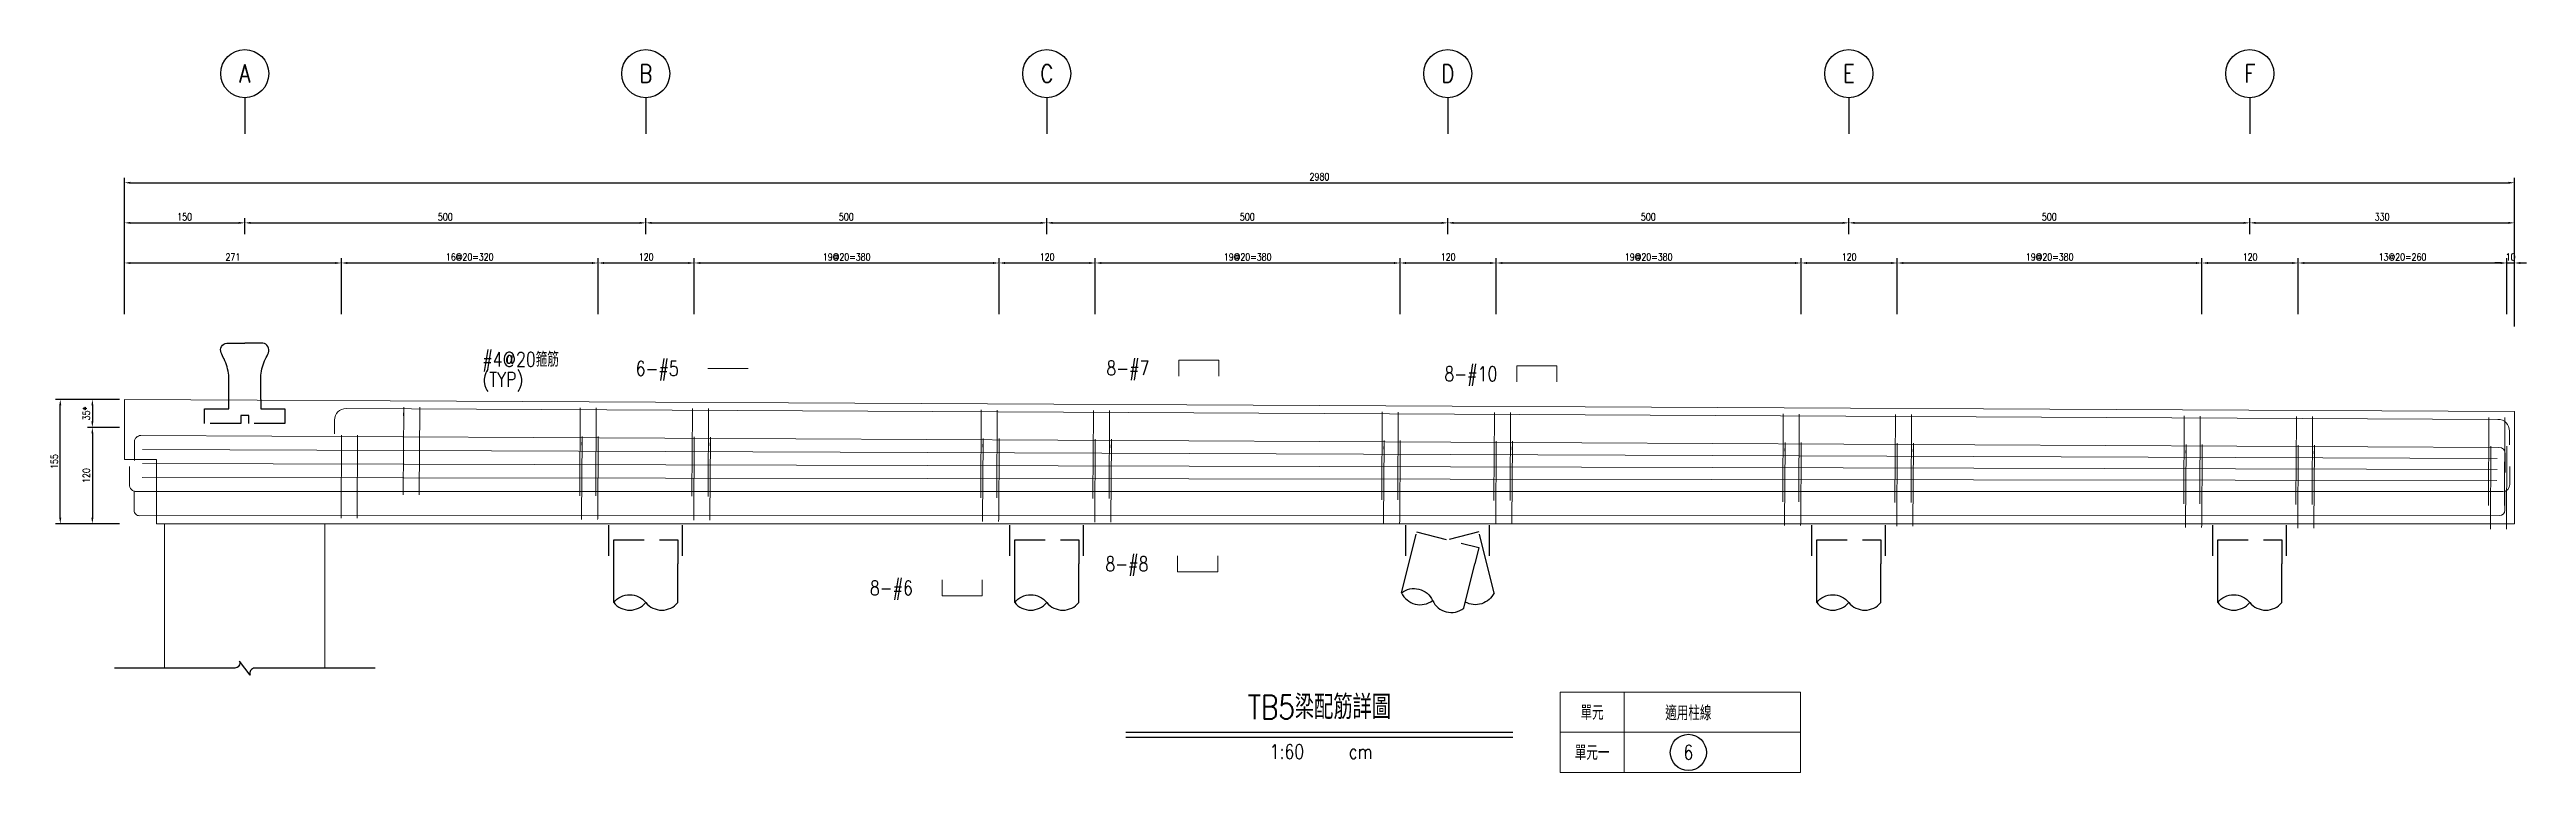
# Model space of a CAD drawing. Extents: x -4754 to 4976, y -19960 to 3841.
# Drawn here: x -359 to 2730, y -5510 to -4609 of the extents above; entities that cross this region are included whole.
import ezdxf
from ezdxf.enums import TextEntityAlignment as Align

# ---------------------------------------------------------------- set-up
doc = ezdxf.new("R2010")
doc.units = 0
doc.header["$LTSCALE"] = 3
doc.linetypes.add('DASHED', pattern=[19.05, 12.7, -6.35])
doc.layers.get('0').update_dxf_attribs({"linetype": 'CONTINUOUS'})
doc.layers.add('HB_0', color=7, linetype='CONTINUOUS', transparency=0.5)
for name, color, linetype in [('HB_DIM', 1, 'CONTINUOUS'), ('HB_SYMBOLS', 7, 'CONTINUOUS'), ('HB_TXT_CTEXT', 2, 'CONTINUOUS'), ('鋼筋', 3, 'CONTINUOUS')]:
    doc.layers.add(name, color=color, linetype=linetype)
doc.styles.get("Standard").update_dxf_attribs({"font": 'ROMANS.shx', "width": 0.8, "bigfont": 'chineset.shx'})
doc.dimstyles.new('30', dxfattribs={"dimscale": 3, "dimtxt": 3, "dimasz": 2.5, "dimexe": 2, "dimexo": 2, "dimgap": 1, "dimtad": 1, "dimdsep": 46, "dimtxsty": 'Standard', "dimcen": 0, "dimclrd": 256, "dimclre": 256, "dimclrt": 2, "dimadec": 0, "dimazin": 0, "dimtfac": 1, "dimtix": 1, "dimtmove": 2, "dimatfit": 3, "dimfxl": 1, "dimtolj": 1, "dimtzin": 0, "dimarcsym": 0})

msp = doc.modelspace()

# ---------------------------------------------------------------- texts
at = {"layer": 'HB_TXT_CTEXT', "linetype": 'Continuous', "width": 0.8}
for s, p in [('#4@20箍筋', (180.767, -4995.029, 35.225)), (' 6-#5', (362.142, -5006.359, 50)), (' 8-#7', (949.051, -5005.823, -50)), (' 8-#10', (1370.521, -5012.946, -38)), ('(TYP)', (180.767, -5020.029, 35.225)), (' 8-#8', (947.798, -5249.808, -50)), (' 8-#6', (654.132, -5279.826, -50))]:
    msp.add_text(s, height=18, dxfattribs=at).set_placement(p, align=Align.MIDDLE_LEFT)
for s, p in [('單元', (1564.573, -5434.802)), ('適用柱線', (1684.573, -5434.802)), ('單元一', (1564.573, -5484.802))]:
    msp.add_text(s, height=18, dxfattribs=at).set_placement(p, align=Align.MIDDLE)

# ---------------------------------------------------------------- blocks, each defined once
blk = doc.blocks.new('fender_bottom')
at = {"color": 1, "linetype": 'Continuous'}
blk.add_lwpolyline([(162.5, 0), (12.5, 0, 0.529473), (6.7, -8.6), (-6.7, 8.6, -0.532815), (-12.5, 0), (-162.5, 0)], format="xyb", dxfattribs=at)
blk = doc.blocks.new('fender_top_transverse')
at = {"layer": 'HB_0', "color": 1, "linetype": 'Continuous'}
for points in [[(-20, 30), (-20, 60, 0.07193), (-25.7, 80.5, -0.041495), (-29.5, 88.2, -0.488993), (-22.5, 100), (0, 100)], [(20, 30), (20, 60, -0.07193), (25.7, 80.5, 0.041495), (29.5, 88.2, 0.488993), (22.5, 100), (0, 100)]]:
    blk.add_lwpolyline(points, format="xyb", dxfattribs=at)
at = {"layer": 'HB_0', "color": 252, "linetype": 'DASHED'}
blk.add_lwpolyline([(20, 30), (20, 18), (50, 18), (50, 0), (5, 0), (5, 10), (-5, 10), (-5, 0), (-50, 0), (-50, 18), (-20, 18), (-20, 30)], dxfattribs=at)
blk = doc.blocks.new('pile_vertical')
at = {"color": 252, "linetype": 'DASHED'}
for p, q in [((-46, -40), (-46, 0)), ((46, -40), (46, 0))]:
    blk.add_line(p, q, dxfattribs=at)
at = {"linetype": 'Continuous'}
for p, q in [((-40, -98.1), (-40, -50)), ((40, -98.1), (40, -50))]:
    blk.add_line(p, q, dxfattribs=at)
at = {"color": 252, "linetype": 'DASHED'}
blk.add_lwpolyline([(-40, -50), (-40, -20), (40, -20), (40, -50)], dxfattribs=at)
at = {"linetype": 'Continuous'}
for points in [[(-40, -98.1, -0.48), (0, -98.1, 0.48), (40, -98.1, 0.48)], [(-40, -98.1, 0.48), (0, -98.1, 0.48)]]:
    blk.add_lwpolyline(points, format="xyb", dxfattribs=at)
blk = doc.blocks.new('pile_racked_Transverse')
at = {"layer": 'HB_0', "color": 252, "linetype": 'DASHED'}
for p, q in [((-52.2, -40), (-52.2, 0)), ((52.2, -40), (52.2, 0))]:
    blk.add_line(p, q, dxfattribs=at)
at = {"layer": 'HB_0', "linetype": 'Continuous'}
for p, q in [((-57.7, -86), (-48.7, -50)), ((19.9, -105.4), (33.7, -50)), ((57.7, -86), (48.7, -50))]:
    blk.add_line(p, q, dxfattribs=at)
at = {"layer": 'HB_0', "color": 252, "linetype": 'DASHED'}
for points in [[(-48.7, -50), (-38.8, -10.3), (38.8, -29.7), (33.7, -50)], [(48.7, -50), (38.8, -10.3), (0, -20)]]:
    blk.add_lwpolyline(points, dxfattribs=at)
at = {"layer": 'HB_0', "linetype": 'Continuous'}
for points in [[(-57.7, -86, -0.48), (-18.9, -95.7, 0.48), (19.9, -105.4, 0.48)], [(-57.7, -86, 0.48), (-18.9, -95.7, 0.48)], [(57.7, -86, -0.439137), (21.8, -97.6, -0.439137)]]:
    blk.add_lwpolyline(points, format="xyb", dxfattribs=at)
blk = doc.blocks.new('line_guide')
at = {"color": 4, "linetype": 'Continuous'}
blk.add_line((0, 0), (0, -45), dxfattribs=at)
blk.add_circle((0, 30), 30, dxfattribs=at)
at = {"color": 4, "linetype": 'Continuous', "width": 0.8}
blk.add_attdef('A', text='', height=22.5, dxfattribs=at).set_placement((0, 30), align=Align.MIDDLE)
blk = doc.blocks.new('title_beam')
at = {"color": 3, "linetype": 'Continuous'}
blk.add_line((-241.2, 0), (241.2, 0), dxfattribs=at)
at = {"color": 1, "linetype": 'Continuous'}
blk.add_line((-241.2, -6), (241.2, -6), dxfattribs=at)
at = {"color": 3, "linetype": 'Continuous', "width": 0.8}
blk.add_attdef('TITLE', text='', height=30, dxfattribs=at).set_placement((0, 33), align=Align.MIDDLE)
at = {"linetype": 'Continuous', "width": 0.8}
blk.add_attdef('SCALE', text='', height=18, dxfattribs=at).set_placement((-40.6, -24), align=Align.MIDDLE)
blk.add_attdef('CM', (36.5, -33), '', height=18, dxfattribs=at)
blk = doc.blocks.new('line_tag')
at = {"layer": 'HB_SYMBOLS', "color": 4, "linetype": 'Continuous'}
blk.add_circle((0, 0), 22.5, dxfattribs=at)
at = {"color": 4, "linetype": 'Continuous', "width": 0.8}
blk.add_attdef('A', text='', height=18, dxfattribs=at).set_placement((0, 0), align=Align.MIDDLE)
blk = doc.blocks.new('*D165')
at = {"layer": 'HB_DIM', "linetype": 'Continuous', "lineweight": -2}
for p, q in [((-271.4, -5044.8), (-311.4, -5044.8)), ((-305.4, -5052.3), (-305.4, -5072.3)), ((-271.4, -5079.8), (-311.4, -5079.8))]:
    blk.add_line(p, q, dxfattribs=at)
at = {"layer": 'HB_DIM'}
for points in [[(-304.2, -5052.3), (-306.7, -5052.3), (-305.4, -5044.8)], [(-306.7, -5072.3), (-304.2, -5072.3), (-305.4, -5079.8)]]:
    blk.add_solid(points, dxfattribs=at)
at = {"layer": 'HB_DIM', "color": 2, "linetype": 'Continuous', "insert": (-312.9, -5062.3), "char_height": 9, "attachment_point": 5, "rotation": 90}
blk.add_mtext('\\A1;35*', dxfattribs=at)
blk = doc.blocks.new('*D166')
at = {"layer": 'HB_DIM', "linetype": 'Continuous', "lineweight": -2}
for p, q in [((-271.4, -5079.8), (-311.4, -5079.8)), ((-305.4, -5087.3), (-305.4, -5192.3)), ((-271.4, -5199.8), (-311.4, -5199.8))]:
    blk.add_line(p, q, dxfattribs=at)
at = {"layer": 'HB_DIM'}
for points in [[(-304.2, -5087.3), (-306.7, -5087.3), (-305.4, -5079.8)], [(-306.7, -5192.3), (-304.2, -5192.3), (-305.4, -5199.8)]]:
    blk.add_solid(points, dxfattribs=at)
at = {"layer": 'HB_DIM', "color": 2, "linetype": 'Continuous', "insert": (-312.9, -5139.8), "char_height": 9, "attachment_point": 5, "rotation": 90}
blk.add_mtext('\\A1;120', dxfattribs=at)
blk = doc.blocks.new('*D167')
at = {"layer": 'HB_DIM', "linetype": 'Continuous', "lineweight": -2}
for p, q in [((-265.4, -4938.8), (-265.4, -4868.8)), ((-257.9, -4874.8), (-2.4, -4874.8)), ((5.1, -4938.8), (5.1, -4868.8))]:
    blk.add_line(p, q, dxfattribs=at)
at = {"layer": 'HB_DIM'}
for points in [[(-257.9, -4873.6), (-257.9, -4876.1), (-265.4, -4874.8)], [(-2.4, -4876.1), (-2.4, -4873.6), (5.1, -4874.8)]]:
    blk.add_solid(points, dxfattribs=at)
at = {"layer": 'HB_DIM', "color": 2, "linetype": 'Continuous', "insert": (-130.2, -4867.3), "char_height": 9, "attachment_point": 5, "rotation": 0}
blk.add_mtext('\\A1;271', dxfattribs=at)
blk = doc.blocks.new('*D168')
at = {"layer": 'HB_DIM', "linetype": 'Continuous', "lineweight": -2}
for p, q in [((5.1, -4938.8), (5.1, -4868.8)), ((12.6, -4874.8), (317.6, -4874.8)), ((325.1, -4938.8), (325.1, -4868.8))]:
    blk.add_line(p, q, dxfattribs=at)
at = {"layer": 'HB_DIM'}
for points in [[(12.6, -4873.6), (12.6, -4876.1), (5.1, -4874.8)], [(317.6, -4876.1), (317.6, -4873.6), (325.1, -4874.8)]]:
    blk.add_solid(points, dxfattribs=at)
at = {"layer": 'HB_DIM', "color": 2, "linetype": 'Continuous', "insert": (165.1, -4867.3), "char_height": 9, "attachment_point": 5, "rotation": 0}
blk.add_mtext('\\A1;16@20=320', dxfattribs=at)
blk = doc.blocks.new('*D169')
at = {"layer": 'HB_DIM', "linetype": 'Continuous', "lineweight": -2}
for p, q in [((325.1, -4938.8), (325.1, -4868.8)), ((332.6, -4874.8), (437.6, -4874.8)), ((445.1, -4938.8), (445.1, -4868.8))]:
    blk.add_line(p, q, dxfattribs=at)
at = {"layer": 'HB_DIM'}
for points in [[(332.6, -4873.6), (332.6, -4876.1), (325.1, -4874.8)], [(437.6, -4876.1), (437.6, -4873.6), (445.1, -4874.8)]]:
    blk.add_solid(points, dxfattribs=at)
at = {"layer": 'HB_DIM', "color": 2, "linetype": 'Continuous', "insert": (385.1, -4867.3), "char_height": 9, "attachment_point": 5, "rotation": 0}
blk.add_mtext('\\A1;120', dxfattribs=at)
blk = doc.blocks.new('*D170')
at = {"layer": 'HB_DIM', "linetype": 'Continuous', "lineweight": -2}
for p, q in [((445.1, -4938.8), (445.1, -4868.8)), ((452.6, -4874.8), (817.6, -4874.8)), ((825.1, -4938.8), (825.1, -4868.8))]:
    blk.add_line(p, q, dxfattribs=at)
at = {"layer": 'HB_DIM'}
for points in [[(452.6, -4873.6), (452.6, -4876.1), (445.1, -4874.8)], [(817.6, -4876.1), (817.6, -4873.6), (825.1, -4874.8)]]:
    blk.add_solid(points, dxfattribs=at)
at = {"layer": 'HB_DIM', "color": 2, "linetype": 'Continuous', "insert": (635.1, -4867.3), "char_height": 9, "attachment_point": 5, "rotation": 0}
blk.add_mtext('\\A1;19@20=380', dxfattribs=at)
blk = doc.blocks.new('*D171')
at = {"layer": 'HB_DIM', "linetype": 'Continuous', "lineweight": -2}
for p, q in [((825.1, -4938.8), (825.1, -4868.8)), ((832.6, -4874.8), (937.6, -4874.8)), ((945.1, -4938.8), (945.1, -4868.8))]:
    blk.add_line(p, q, dxfattribs=at)
at = {"layer": 'HB_DIM'}
for points in [[(832.6, -4873.6), (832.6, -4876.1), (825.1, -4874.8)], [(937.6, -4876.1), (937.6, -4873.6), (945.1, -4874.8)]]:
    blk.add_solid(points, dxfattribs=at)
at = {"layer": 'HB_DIM', "color": 2, "linetype": 'Continuous', "insert": (885.1, -4867.3), "char_height": 9, "attachment_point": 5, "rotation": 0}
blk.add_mtext('\\A1;120', dxfattribs=at)
blk = doc.blocks.new('*D172')
at = {"layer": 'HB_DIM', "linetype": 'Continuous', "lineweight": -2}
for p, q in [((945.1, -4938.8), (945.1, -4868.8)), ((952.6, -4874.8), (1317.6, -4874.8)), ((1325.1, -4938.8), (1325.1, -4868.8))]:
    blk.add_line(p, q, dxfattribs=at)
at = {"layer": 'HB_DIM'}
for points in [[(952.6, -4873.6), (952.6, -4876.1), (945.1, -4874.8)], [(1317.6, -4876.1), (1317.6, -4873.6), (1325.1, -4874.8)]]:
    blk.add_solid(points, dxfattribs=at)
at = {"layer": 'HB_DIM', "color": 2, "linetype": 'Continuous', "insert": (1135.1, -4867.3), "char_height": 9, "attachment_point": 5, "rotation": 0}
blk.add_mtext('\\A1;19@20=380', dxfattribs=at)
blk = doc.blocks.new('*D173')
at = {"layer": 'HB_DIM', "linetype": 'Continuous', "lineweight": -2}
for p, q in [((1325.1, -4938.8), (1325.1, -4868.8)), ((1332.6, -4874.8), (1437.6, -4874.8)), ((1445.1, -4938.8), (1445.1, -4868.8))]:
    blk.add_line(p, q, dxfattribs=at)
at = {"layer": 'HB_DIM'}
for points in [[(1332.6, -4873.6), (1332.6, -4876.1), (1325.1, -4874.8)], [(1437.6, -4876.1), (1437.6, -4873.6), (1445.1, -4874.8)]]:
    blk.add_solid(points, dxfattribs=at)
at = {"layer": 'HB_DIM', "color": 2, "linetype": 'Continuous', "insert": (1385.1, -4867.3), "char_height": 9, "attachment_point": 5, "rotation": 0}
blk.add_mtext('\\A1;120', dxfattribs=at)
blk = doc.blocks.new('*D174')
at = {"layer": 'HB_DIM', "linetype": 'Continuous', "lineweight": -2}
for p, q in [((1445.1, -4938.8), (1445.1, -4868.8)), ((1452.6, -4874.8), (1817.6, -4874.8)), ((1825.1, -4938.8), (1825.1, -4868.8))]:
    blk.add_line(p, q, dxfattribs=at)
at = {"layer": 'HB_DIM'}
for points in [[(1452.6, -4873.6), (1452.6, -4876.1), (1445.1, -4874.8)], [(1817.6, -4876.1), (1817.6, -4873.6), (1825.1, -4874.8)]]:
    blk.add_solid(points, dxfattribs=at)
at = {"layer": 'HB_DIM', "color": 2, "linetype": 'Continuous', "insert": (1635.1, -4867.3), "char_height": 9, "attachment_point": 5, "rotation": 0}
blk.add_mtext('\\A1;19@20=380', dxfattribs=at)
blk = doc.blocks.new('*D175')
at = {"layer": 'HB_DIM', "linetype": 'Continuous', "lineweight": -2}
for p, q in [((1825.1, -4938.8), (1825.1, -4868.8)), ((1832.6, -4874.8), (1937.6, -4874.8)), ((1945.1, -4938.8), (1945.1, -4868.8))]:
    blk.add_line(p, q, dxfattribs=at)
at = {"layer": 'HB_DIM'}
for points in [[(1832.6, -4873.6), (1832.6, -4876.1), (1825.1, -4874.8)], [(1937.6, -4876.1), (1937.6, -4873.6), (1945.1, -4874.8)]]:
    blk.add_solid(points, dxfattribs=at)
at = {"layer": 'HB_DIM', "color": 2, "linetype": 'Continuous', "insert": (1885.1, -4867.3), "char_height": 9, "attachment_point": 5, "rotation": 0}
blk.add_mtext('\\A1;120', dxfattribs=at)
blk = doc.blocks.new('*D176')
at = {"layer": 'HB_DIM', "linetype": 'Continuous', "lineweight": -2}
for p, q in [((1945.1, -4938.8), (1945.1, -4868.8)), ((1952.6, -4874.8), (2317.5, -4874.8)), ((2325, -4938.8), (2325, -4868.8))]:
    blk.add_line(p, q, dxfattribs=at)
at = {"layer": 'HB_DIM'}
for points in [[(1952.6, -4873.6), (1952.6, -4876.1), (1945.1, -4874.8)], [(2317.5, -4876.1), (2317.5, -4873.6), (2325, -4874.8)]]:
    blk.add_solid(points, dxfattribs=at)
at = {"layer": 'HB_DIM', "color": 2, "linetype": 'Continuous', "insert": (2135.1, -4867.3), "char_height": 9, "attachment_point": 5, "rotation": 0}
blk.add_mtext('\\A1;19@20=380', dxfattribs=at)
blk = doc.blocks.new('*D177')
at = {"layer": 'HB_DIM', "linetype": 'Continuous', "lineweight": -2}
for p, q in [((2325, -4938.8), (2325, -4868.8)), ((2332.5, -4874.8), (2437.5, -4874.8)), ((2445, -4938.8), (2445, -4868.8))]:
    blk.add_line(p, q, dxfattribs=at)
at = {"layer": 'HB_DIM'}
for points in [[(2332.5, -4873.6), (2332.5, -4876.1), (2325, -4874.8)], [(2437.5, -4876.1), (2437.5, -4873.6), (2445, -4874.8)]]:
    blk.add_solid(points, dxfattribs=at)
at = {"layer": 'HB_DIM', "color": 2, "linetype": 'Continuous', "insert": (2385, -4867.3), "char_height": 9, "attachment_point": 5, "rotation": 0}
blk.add_mtext('\\A1;120', dxfattribs=at)
blk = doc.blocks.new('*D178')
at = {"layer": 'HB_DIM', "linetype": 'Continuous', "lineweight": -2}
for p, q in [((2445, -4938.8), (2445, -4868.8)), ((2452.5, -4874.8), (2697.5, -4874.8)), ((2705, -4938.8), (2705, -4868.8))]:
    blk.add_line(p, q, dxfattribs=at)
at = {"layer": 'HB_DIM'}
for points in [[(2452.5, -4873.6), (2452.5, -4876.1), (2445, -4874.8)], [(2697.5, -4876.1), (2697.5, -4873.6), (2705, -4874.8)]]:
    blk.add_solid(points, dxfattribs=at)
at = {"layer": 'HB_DIM', "color": 2, "linetype": 'Continuous', "insert": (2575, -4867.3), "char_height": 9, "attachment_point": 5, "rotation": 0}
blk.add_mtext('\\A1;13@20=260', dxfattribs=at)
blk = doc.blocks.new('*D179')
at = {"layer": 'HB_DIM', "linetype": 'Continuous', "lineweight": -2}
for p, q in [((2697.5, -4874.8), (2690, -4874.8)), ((2705, -4938.8), (2705, -4868.8)), ((2705, -4874.8), (2714.6, -4874.8)), ((2714.6, -4938.8), (2714.6, -4868.8)), ((2722.1, -4874.8), (2729.6, -4874.8))]:
    blk.add_line(p, q, dxfattribs=at)
at = {"layer": 'HB_DIM'}
for points in [[(2697.5, -4876.1), (2697.5, -4873.6), (2705, -4874.8)], [(2722.1, -4873.6), (2722.1, -4876.1), (2714.6, -4874.8)]]:
    blk.add_solid(points, dxfattribs=at)
at = {"layer": 'HB_DIM', "color": 2, "linetype": 'Continuous', "insert": (2709.8, -4867.3), "char_height": 9, "attachment_point": 5, "rotation": 0}
blk.add_mtext('\\A1;10', dxfattribs=at)
blk = doc.blocks.new('*D180')
at = {"layer": 'HB_DIM', "linetype": 'Continuous', "lineweight": -2}
for p, q in [((-265.4, -4938.8), (-265.4, -4768.8)), ((-257.9, -4774.8), (2707.1, -4774.8)), ((2714.6, -4953.8), (2714.6, -4768.8))]:
    blk.add_line(p, q, dxfattribs=at)
at = {"layer": 'HB_DIM'}
for points in [[(-257.9, -4773.6), (-257.9, -4776.1), (-265.4, -4774.8)], [(2707.1, -4776.1), (2707.1, -4773.6), (2714.6, -4774.8)]]:
    blk.add_solid(points, dxfattribs=at)
at = {"layer": 'HB_DIM', "color": 2, "linetype": 'Continuous', "insert": (1224.6, -4767.3), "char_height": 9, "attachment_point": 5, "rotation": 0}
blk.add_mtext('\\A1;2980', dxfattribs=at)
blk = doc.blocks.new('*D181')
at = {"layer": 'HB_DIM', "linetype": 'Continuous', "lineweight": -2}
for p, q in [((-265.4, -4938.8), (-265.4, -4818.8)), ((-257.9, -4824.8), (-122.9, -4824.8)), ((-115.4, -4838.8), (-115.4, -4818.8))]:
    blk.add_line(p, q, dxfattribs=at)
at = {"layer": 'HB_DIM'}
for points in [[(-257.9, -4823.6), (-257.9, -4826.1), (-265.4, -4824.8)], [(-122.9, -4826.1), (-122.9, -4823.6), (-115.4, -4824.8)]]:
    blk.add_solid(points, dxfattribs=at)
at = {"layer": 'HB_DIM', "color": 2, "linetype": 'Continuous', "insert": (-190.4, -4817.3), "char_height": 9, "attachment_point": 5, "rotation": 0}
blk.add_mtext('\\A1;150', dxfattribs=at)
blk = doc.blocks.new('*D182')
at = {"layer": 'HB_DIM', "linetype": 'Continuous', "lineweight": -2}
for p, q in [((-115.4, -4838.8), (-115.4, -4818.8)), ((-107.9, -4824.8), (377.1, -4824.8)), ((384.6, -4838.8), (384.6, -4818.8))]:
    blk.add_line(p, q, dxfattribs=at)
at = {"layer": 'HB_DIM'}
for points in [[(-107.9, -4823.6), (-107.9, -4826.1), (-115.4, -4824.8)], [(377.1, -4826.1), (377.1, -4823.6), (384.6, -4824.8)]]:
    blk.add_solid(points, dxfattribs=at)
at = {"layer": 'HB_DIM', "color": 2, "linetype": 'Continuous', "insert": (134.6, -4817.3), "char_height": 9, "attachment_point": 5, "rotation": 0}
blk.add_mtext('\\A1;500', dxfattribs=at)
blk = doc.blocks.new('*D183')
at = {"layer": 'HB_DIM', "linetype": 'Continuous', "lineweight": -2}
for p, q in [((384.6, -4838.8), (384.6, -4818.8)), ((392.1, -4824.8), (877.1, -4824.8)), ((884.6, -4838.8), (884.6, -4818.8))]:
    blk.add_line(p, q, dxfattribs=at)
at = {"layer": 'HB_DIM'}
for points in [[(392.1, -4823.6), (392.1, -4826.1), (384.6, -4824.8)], [(877.1, -4826.1), (877.1, -4823.6), (884.6, -4824.8)]]:
    blk.add_solid(points, dxfattribs=at)
at = {"layer": 'HB_DIM', "color": 2, "linetype": 'Continuous', "insert": (634.6, -4817.3), "char_height": 9, "attachment_point": 5, "rotation": 0}
blk.add_mtext('\\A1;500', dxfattribs=at)
blk = doc.blocks.new('*D184')
at = {"layer": 'HB_DIM', "linetype": 'Continuous', "lineweight": -2}
for p, q in [((884.6, -4838.8), (884.6, -4818.8)), ((892.1, -4824.8), (1377.1, -4824.8)), ((1384.6, -4838.8), (1384.6, -4818.8))]:
    blk.add_line(p, q, dxfattribs=at)
at = {"layer": 'HB_DIM'}
for points in [[(892.1, -4823.6), (892.1, -4826.1), (884.6, -4824.8)], [(1377.1, -4826.1), (1377.1, -4823.6), (1384.6, -4824.8)]]:
    blk.add_solid(points, dxfattribs=at)
at = {"layer": 'HB_DIM', "color": 2, "linetype": 'Continuous', "insert": (1134.6, -4817.3), "char_height": 9, "attachment_point": 5, "rotation": 0}
blk.add_mtext('\\A1;500', dxfattribs=at)
blk = doc.blocks.new('*D185')
at = {"layer": 'HB_DIM', "linetype": 'Continuous', "lineweight": -2}
for p, q in [((1384.6, -4838.8), (1384.6, -4818.8)), ((1392.1, -4824.8), (1877.1, -4824.8)), ((1884.6, -4838.8), (1884.6, -4818.8))]:
    blk.add_line(p, q, dxfattribs=at)
at = {"layer": 'HB_DIM'}
for points in [[(1392.1, -4823.6), (1392.1, -4826.1), (1384.6, -4824.8)], [(1877.1, -4826.1), (1877.1, -4823.6), (1884.6, -4824.8)]]:
    blk.add_solid(points, dxfattribs=at)
at = {"layer": 'HB_DIM', "color": 2, "linetype": 'Continuous', "insert": (1634.6, -4817.3), "char_height": 9, "attachment_point": 5, "rotation": 0}
blk.add_mtext('\\A1;500', dxfattribs=at)
blk = doc.blocks.new('*D186')
at = {"layer": 'HB_DIM', "linetype": 'Continuous', "lineweight": -2}
for p, q in [((1884.6, -4838.8), (1884.6, -4818.8)), ((1892.1, -4824.8), (2377.1, -4824.8)), ((2384.6, -4838.8), (2384.6, -4818.8))]:
    blk.add_line(p, q, dxfattribs=at)
at = {"layer": 'HB_DIM'}
for points in [[(1892.1, -4823.6), (1892.1, -4826.1), (1884.6, -4824.8)], [(2377.1, -4826.1), (2377.1, -4823.6), (2384.6, -4824.8)]]:
    blk.add_solid(points, dxfattribs=at)
at = {"layer": 'HB_DIM', "color": 2, "linetype": 'Continuous', "insert": (2134.6, -4817.3), "char_height": 9, "attachment_point": 5, "rotation": 0}
blk.add_mtext('\\A1;500', dxfattribs=at)
blk = doc.blocks.new('*D187')
at = {"layer": 'HB_DIM', "linetype": 'Continuous', "lineweight": -2}
for p, q in [((2384.6, -4838.8), (2384.6, -4818.8)), ((2392.1, -4824.8), (2707.1, -4824.8)), ((2714.6, -4938.8), (2714.6, -4818.8))]:
    blk.add_line(p, q, dxfattribs=at)
at = {"layer": 'HB_DIM'}
for points in [[(2392.1, -4823.6), (2392.1, -4826.1), (2384.6, -4824.8)], [(2707.1, -4826.1), (2707.1, -4823.6), (2714.6, -4824.8)]]:
    blk.add_solid(points, dxfattribs=at)
at = {"layer": 'HB_DIM', "color": 2, "linetype": 'Continuous', "insert": (2549.6, -4817.3), "char_height": 9, "attachment_point": 5, "rotation": 0}
blk.add_mtext('\\A1;330', dxfattribs=at)
blk = doc.blocks.new('*D188')
at = {"layer": 'HB_DIM', "linetype": 'Continuous', "lineweight": -2}
for p, q in [((-281.4, -5044.8), (-351.4, -5044.8)), ((-345.4, -5192.3), (-345.4, -5052.3)), ((-281.4, -5199.8), (-351.4, -5199.8))]:
    blk.add_line(p, q, dxfattribs=at)
at = {"layer": 'HB_DIM'}
for points in [[(-344.2, -5052.3), (-346.7, -5052.3), (-345.4, -5044.8)], [(-346.7, -5192.3), (-344.2, -5192.3), (-345.4, -5199.8)]]:
    blk.add_solid(points, dxfattribs=at)
at = {"layer": 'HB_DIM', "color": 2, "linetype": 'Continuous', "insert": (-352.9, -5122.3), "char_height": 9, "attachment_point": 5, "rotation": 90}
blk.add_mtext('\\A1;155', dxfattribs=at)

# ---------------------------------------------------------------- dimensions: what is measured, and where the dimension line sits
at = {"layer": 'HB_DIM', "linetype": 'Continuous'}
for base, p1, p2, angle, override, picture, middle in [((2714.573, -4774.802), (-265.427, -4944.802), (2714.573, -4959.802), 0, {"dimdec": 0, "dimpost": '<>'}, '*D180', (1224.573, -4767.302)), ((-115.427, -4824.802), (-265.427, -4944.802), (-115.427, -4844.802, -1739), 0, {"dimdec": 0, "dimpost": '<>'}, '*D181', (-190.427, -4817.302)), ((384.573, -4824.802), (-115.427, -4844.802, -1739), (384.573, -4844.802, -1239), 0, {"dimdec": 0, "dimpost": '<>'}, '*D182', (134.573, -4817.302)), ((884.573, -4824.802), (384.573, -4844.802, -1239), (884.573, -4844.802, -739), 0, {"dimdec": 0, "dimpost": '<>'}, '*D183', (634.573, -4817.302)), ((1384.573, -4824.802), (884.573, -4844.802, -739), (1384.573, -4844.802, -239), 0, {"dimdec": 0, "dimpost": '<>'}, '*D184', (1134.573, -4817.302)), ((1884.573, -4824.802), (1384.573, -4844.802, -239), (1884.573, -4844.802, 261), 0, {"dimdec": 0, "dimpost": '<>'}, '*D185', (1634.573, -4817.302)), ((2384.573, -4824.802), (1884.573, -4844.802, 261), (2384.573, -4844.802, 761), 0, {"dimdec": 0, "dimpost": '<>'}, '*D186', (2134.573, -4817.302)), ((2714.573, -4824.802), (2384.573, -4844.802, 761), (2714.573, -4944.802), 0, {"dimdec": 0, "dimpost": '<>'}, '*D187', (2549.573, -4817.302)), ((5.078, -4874.802), (-265.427, -4944.802), (5.078, -4944.802, 45.395), 0, {"dimdec": 0, "dimpost": '<>'}, '*D167', (-130.174, -4867.302)), ((445.072, -4874.802), (325.074, -4944.802, 45.395), (445.072, -4944.802, 45.395), 0, {"dimdec": 0, "dimpost": '<>'}, '*D169', (385.073, -4867.302)), ((945.066, -4874.802), (825.067, -4944.802, 45.395), (945.066, -4944.802, 45.395), 0, {"dimdec": 0, "dimpost": '<>'}, '*D171', (885.067, -4867.302)), ((1445.06, -4874.802), (1325.061, -4944.802, 45.395), (1445.06, -4944.802, 45.395), 0, {"dimdec": 0, "dimpost": '<>'}, '*D173', (1385.06, -4867.302)), ((1945.053, -4874.802), (1825.055, -4944.802, 45.395), (1945.053, -4944.802, 45.395), 0, {"dimdec": 0, "dimpost": '<>'}, '*D175', (1885.054, -4867.302)), ((2445.047, -4874.802), (2325.048, -4944.802, 45.395), (2445.047, -4944.802, 45.395), 0, {"dimdec": 0, "dimpost": '<>'}, '*D177', (2385.048, -4867.302)), ((2714.573, -4874.802), (2705.044, -4944.802, 45.395), (2714.573, -4944.802), 0, {"dimdec": 0, "dimpost": '<>'}, '*D179', (2709.808, -4867.302)), ((-345.427, -5044.802), (-275.427, -5199.802), (-275.427, -5044.802), 90, {"dimtad": 4, "dimdec": 0, "dimpost": '<>'}, '*D188', (-352.927, -5122.302)), ((-305.427, -5199.802), (-265.427, -5079.802), (-265.427, -5199.802), 90, {"dimtad": 4, "dimdec": 0, "dimpost": '<>'}, '*D166', (-312.927, -5139.802))]:
    dim = msp.add_linear_dim(base=base, p1=p1, p2=p2, angle=angle, dimstyle='30', override=override, dxfattribs=at)
    dim.commit()
    dim.dimension.update_dxf_attribs({"geometry": picture, "text_midpoint": middle})
for base, p1, p2, angle, text, override, picture, middle in [((325.074, -4874.802), (5.078, -4944.802, 45.395), (325.074, -4944.802, 45.395), 0, '16@20=<>', {"dimdec": 0, "dimpost": '<>'}, '*D168', (165.076, -4867.302)), ((825.067, -4874.802), (445.072, -4944.802, 45.395), (825.067, -4944.802, 45.395), 0, '19@20=<>', {"dimdec": 0, "dimpost": '<>'}, '*D170', (635.07, -4867.302)), ((1325.061, -4874.802), (945.066, -4944.802, 45.395), (1325.061, -4944.802, 45.395), 0, '19@20=<>', {"dimdec": 0, "dimpost": '<>'}, '*D172', (1135.063, -4867.302)), ((1825.055, -4874.802), (1445.06, -4944.802, 45.395), (1825.055, -4944.802, 45.395), 0, '19@20=<>', {"dimdec": 0, "dimpost": '<>'}, '*D174', (1635.057, -4867.302)), ((2325.048, -4874.802), (1945.053, -4944.802, 45.395), (2325.048, -4944.802, 45.395), 0, '19@20=<>', {"dimdec": 0, "dimpost": '<>'}, '*D176', (2135.051, -4867.302)), ((2705.044, -4874.802), (2445.047, -4944.802, 45.395), (2705.044, -4944.802, 45.395), 0, '13@20=<>', {"dimdec": 0, "dimpost": '<>'}, '*D178', (2575.045, -4867.302)), ((-305.427, -5079.802), (-265.427, -5044.802), (-265.427, -5079.802), 90, '<>*', {"dimtad": 4, "dimdec": 0, "dimpost": '<>'}, '*D165', (-312.927, -5062.302))]:
    dim = msp.add_linear_dim(base=base, p1=p1, p2=p2, angle=angle, text=text, dimstyle='30', override=override, dxfattribs=at)
    dim.commit()
    dim.dimension.update_dxf_attribs({"geometry": picture, "text_midpoint": middle})

# ---------------------------------------------------------------- linework, layer by layer
at = {"layer": 'HB_0', "lineweight": 5}
for p, q in [((-215.427, -5199.802), (-215.427, -5379.802)), ((-15.427, -5199.802), (-15.427, -5379.802))]:
    msp.add_line(p, q, dxfattribs=at)
msp.add_lwpolyline([(-225.427, -5199.802), (-225.427, -5119.802), (-265.427, -5119.802), (-265.427, -5044.802), (2714.573, -5059.802), (2714.573, -5199.802), (-225.427, -5199.802)], dxfattribs=at)
at = {"layer": 'HB_DIM', "color": 1, "linetype": 'Continuous'}
for points in [[(25.129, -5090.171, 0, 1.25, 0), (37.439, -5081.661, 0, 0, 0), (162.767, -4995.029, 0, 0, 0), (180.767, -4995.029, 0, 0, 0)], [(102.767, -5055.029, 0, 1.25, 0), (112.767, -5045.029, 0, 0, 0), (162.767, -4995.029, 0, 0, 0), (180.767, -4995.029, 0, 0, 0)], [(344.142, -5126.359, 0, 1.25, 0), (344.142, -5111.359, 0, 0, 0), (344.142, -5006.359, 0, 0, 0), (362.142, -5006.359, 0, 0, 0)], [(344.142, -5143.104, 0, 1.25, 0), (344.142, -5128.104, 0, 0, 0), (344.142, -5006.359, 0, 0, 0), (362.142, -5006.359, 0, 0, 0)], [(344.142, -5109.614, 0, 1.25, 0), (344.142, -5094.614, 0, 0, 0), (344.142, -5006.359, 0, 0, 0), (362.142, -5006.359, 0, 0, 0)], [(931.051, -5095.823, 0, 1.25, 0), (931.051, -5080.823, 0, 0, 0), (931.051, -5005.823, 0, 0, 0), (949.051, -5005.823, 0, 0, 0)], [(1352.521, -5062.946, 0, 1.25, 0), (1352.521, -5047.946, 0, 0, 0), (1352.521, -5012.946, 0, 0, 0), (1370.521, -5012.946, 0, 0, 0)], [(929.798, -5159.808, 0, 1.25, 0), (929.798, -5174.808, 0, 0, 0), (929.798, -5249.808, 0, 0, 0), (947.798, -5249.808, 0, 0, 0)], [(636.132, -5189.826, 0, 1.25, 0), (636.132, -5204.826, 0, 0, 0), (636.132, -5279.826, 0, 0, 0), (654.132, -5279.826, 0, 0, 0)]]:
    msp.add_lwpolyline(points, format="xyseb", dxfattribs=at)
at = {"layer": 'HB_TXT_CTEXT', "lineweight": 5}
msp.add_line((462.142, -5006.359, 50), (512.142, -5006.359, 50), dxfattribs=at)
at = {"layer": 'HB_TXT_CTEXT', "color": 4, "lineweight": 5, "true_color": 0x00ffff}
for p, q in [((1604.573, -5409.802), (1604.573, -5509.802)), ((1524.573, -5459.802), (1824.573, -5459.802))]:
    msp.add_line(p, q, dxfattribs=at)
msp.add_lwpolyline([(1524.573, -5409.802), (1524.573, -5509.802), (1824.573, -5509.802), (1824.573, -5409.802), (1524.573, -5409.802)], dxfattribs=at)
at = {"layer": 'HB_TXT_CTEXT', "lineweight": 5}
for points in [[(1049.051, -5015.823, -50), (1049.051, -4995.823, -50), (1099.051, -4995.823, -50), (1099.051, -5015.823, -50)], [(1470.521, -5022.946, -38), (1470.521, -5002.946, -38), (1520.521, -5002.946, -38), (1520.521, -5022.946, -38)], [(1047.798, -5239.808, -50), (1047.798, -5259.808, -50), (1097.798, -5259.808, -50), (1097.798, -5239.808, -50)], [(754.132, -5269.826, -50), (754.132, -5289.826, -50), (804.132, -5289.826, -50), (804.132, -5269.826, -50)]]:
    msp.add_polyline3d(points, dxfattribs=at)
at = {"layer": '鋼筋', "lineweight": 5}
for p, q in [((11.01, -5056.193, -38), (2694.033, -5069.698, -38)), ((11.01, -5056.193, -27.143), (2694.033, -5069.698, -27.143)), ((11.01, -5056.193, -16.286), (2694.033, -5069.698, -16.286)), ((11.01, -5056.193, -5.429), (2694.033, -5069.698, -5.429)), ((11.01, -5056.193, 5.429), (2694.033, -5069.698, 5.429)), ((11.01, -5056.193, 16.286), (2694.033, -5069.698, 16.286)), ((11.01, -5056.193, 27.143), (2694.033, -5069.698, 27.143)), ((11.01, -5056.193, 38), (2694.033, -5069.698, 38)), ((82.754, -5057.512, 40.245), (82.235, -5160.652, 40.245)), ((82.235, -5160.652, -40.245), (82.754, -5057.512, -40.245)), ((82.716, -5065.132, 33.895), (82.754, -5057.512, 33.895)), ((82.754, -5057.512, -33.895), (82.716, -5065.132, -33.895)), ((102.754, -5057.613, 40.245), (102.235, -5160.752, 40.245)), ((102.235, -5160.752, -40.245), (102.754, -5057.613, -40.245)), ((102.715, -5065.233, 33.895), (102.754, -5057.613, 33.895)), ((102.754, -5057.613, -33.895), (102.715, -5065.233, -33.895)), ((302.751, -5058.62, 40.245), (302.232, -5161.759, 40.245)), ((302.232, -5161.759, -40.245), (302.751, -5058.62, -40.245)), ((302.713, -5066.24, 33.895), (302.751, -5058.62, 33.895)), ((302.751, -5058.62, -33.895), (302.713, -5066.24, -33.895)), ((322.751, -5058.72, 40.245), (322.232, -5161.86, 40.245)), ((322.232, -5161.86, -40.245), (322.751, -5058.72, -40.245)), ((322.713, -5066.34, 33.895), (322.751, -5058.72, 33.895)), ((322.751, -5058.72, -33.895), (322.713, -5066.34, -33.895)), ((442.749, -5059.324, 40.245), (442.23, -5162.464, 40.245)), ((442.23, -5162.464, -40.245), (442.749, -5059.324, -40.245)), ((442.711, -5066.944, 33.895), (442.749, -5059.324, 33.895)), ((442.749, -5059.324, -33.895), (442.711, -5066.944, -33.895)), ((462.749, -5059.425, 40.245), (462.23, -5162.564, 40.245)), ((462.23, -5162.564, -40.245), (462.749, -5059.425, -40.245)), ((462.711, -5067.045, 33.895), (462.749, -5059.425, 33.895)), ((462.749, -5059.425, -33.895), (462.711, -5067.045, -33.895)), ((802.745, -5061.137, 40.245), (802.226, -5164.276, 40.245)), ((802.226, -5164.276, -40.245), (802.745, -5061.137, -40.245)), ((802.707, -5068.756, 33.895), (802.745, -5061.137, 33.895)), ((802.745, -5061.137, -33.895), (802.707, -5068.756, -33.895)), ((822.745, -5061.237, 40.245), (822.225, -5164.377, 40.245)), ((822.225, -5164.377, -40.245), (822.745, -5061.237, -40.245)), ((822.706, -5068.857, 33.895), (822.745, -5061.237, 33.895)), ((822.745, -5061.237, -33.895), (822.706, -5068.857, -33.895)), ((942.743, -5061.841, 40.245), (942.224, -5164.981, 40.245)), ((942.224, -5164.981, -40.245), (942.743, -5061.841, -40.245)), ((942.705, -5069.461, 33.895), (942.743, -5061.841, 33.895)), ((942.743, -5061.841, -33.895), (942.705, -5069.461, -33.895)), ((962.743, -5061.942, 40.245), (962.224, -5165.081, 40.245)), ((962.224, -5165.081, -40.245), (962.743, -5061.942, -40.245)), ((962.705, -5069.562, 33.895), (962.743, -5061.942, 33.895)), ((962.743, -5061.942, -33.895), (962.705, -5069.562, -33.895)), ((1302.739, -5063.653, 40.245), (1302.219, -5166.793, 40.245)), ((1302.219, -5166.793, -40.245), (1302.739, -5063.653, -40.245)), ((1302.7, -5071.273, 33.895), (1302.739, -5063.653, 33.895)), ((1302.739, -5063.653, -33.895), (1302.7, -5071.273, -33.895)), ((1322.738, -5063.754, 40.245), (1322.219, -5166.893, 40.245)), ((1322.219, -5166.893, -40.245), (1322.738, -5063.754, -40.245)), ((1322.7, -5071.374, 33.895), (1322.738, -5063.754, 33.895)), ((1322.738, -5063.754, -33.895), (1322.7, -5071.374, -33.895)), ((1442.737, -5064.358, 40.245), (1442.218, -5167.497, 40.245)), ((1442.218, -5167.497, -40.245), (1442.737, -5064.358, -40.245)), ((1442.698, -5071.978, 33.895), (1442.737, -5064.358, 33.895)), ((1442.737, -5064.358, -33.895), (1442.698, -5071.978, -33.895)), ((1462.737, -5064.459, 40.245), (1462.217, -5167.598, 40.245)), ((1462.217, -5167.598, -40.245), (1462.737, -5064.459, -40.245)), ((1462.698, -5072.079, 33.895), (1462.737, -5064.459, 33.895)), ((1462.737, -5064.459, -33.895), (1462.698, -5072.079, -33.895)), ((-245.103, -5089.902, -50), (2695.282, -5104.703, -50)), ((-245.103, -5089.902, -35.714), (2695.282, -5104.703, -35.714)), ((-245.103, -5089.902, -21.429), (2695.282, -5104.703, -21.429)), ((-245.103, -5089.902, -7.143), (2695.282, -5104.703, -7.143)), ((-245.103, -5089.902, 7.143), (2695.282, -5104.703, 7.143)), ((-245.103, -5089.902, 21.429), (2695.282, -5104.703, 21.429)), ((-245.103, -5089.902, 35.714), (2695.282, -5104.703, 35.714)), ((-245.103, -5089.902, 50), (2695.282, -5104.703, 50)), ((-3.639, -5087.73, -38), (-3.553, -5070.61, -38)), ((-3.639, -5087.73, -27.143), (-3.553, -5070.61, -27.143)), ((-3.639, -5087.73, -16.286), (-3.553, -5070.61, -16.286)), ((-3.639, -5087.73, -5.429), (-3.553, -5070.61, -5.429)), ((-3.639, -5087.73, 5.429), (-3.553, -5070.61, 5.429)), ((-3.639, -5087.73, 16.286), (-3.553, -5070.61, 16.286)), ((-3.639, -5087.73, 27.143), (-3.553, -5070.61, 27.143)), ((-3.639, -5087.73, 38), (-3.553, -5070.61, 38)), ((5.116, -5092.654, 51.745), (4.627, -5189.791, 51.745)), ((4.627, -5189.791, -51.745), (5.116, -5092.654, -51.745)), ((5.078, -5100.274, 45.395), (5.116, -5092.654, 45.395)), ((5.116, -5092.654, -45.395), (5.078, -5100.274, -45.395)), ((25.116, -5092.754, 51.745), (24.627, -5189.892, 51.745)), ((24.627, -5189.892, -51.745), (25.116, -5092.754, -51.745)), ((25.078, -5100.374, 45.395), (25.116, -5092.754, 45.395)), ((25.116, -5092.754, -45.395), (25.078, -5100.374, -45.395)), ((305.112, -5094.164, 51.745), (304.623, -5191.301, 51.745)), ((304.623, -5191.301, -51.745), (305.112, -5094.164, -51.745)), ((305.074, -5101.784, 45.395), (305.112, -5094.164, 45.395)), ((305.112, -5094.164, -45.395), (305.074, -5101.784, -45.395)), ((325.112, -5094.264, 51.745), (324.623, -5191.402, 51.745)), ((324.623, -5191.402, -51.745), (325.112, -5094.264, -51.745)), ((325.074, -5101.884, 45.395), (325.112, -5094.264, 45.395)), ((325.112, -5094.264, -45.395), (325.074, -5101.884, -45.395)), ((445.111, -5094.869, 51.745), (444.622, -5192.006, 51.745)), ((444.622, -5192.006, -51.745), (445.111, -5094.869, -51.745)), ((445.072, -5102.488, 45.395), (445.111, -5094.869, 45.395)), ((445.111, -5094.869, -45.395), (445.072, -5102.488, -45.395)), ((465.11, -5094.969, 51.745), (464.621, -5192.107, 51.745)), ((464.621, -5192.107, -51.745), (465.11, -5094.969, -51.745)), ((465.072, -5102.589, 45.395), (465.11, -5094.969, 45.395)), ((465.11, -5094.969, -45.395), (465.072, -5102.589, -45.395)), ((1802.732, -5066.17, 40.245), (1802.213, -5169.309, 40.245)), ((1802.213, -5169.309, -40.245), (1802.732, -5066.17, -40.245)), ((1802.694, -5073.79, 33.895), (1802.732, -5066.17, 33.895)), ((1802.732, -5066.17, -33.895), (1802.694, -5073.79, -33.895)), ((1822.732, -5066.271, 40.245), (1822.213, -5169.41, 40.245)), ((1822.213, -5169.41, -40.245), (1822.732, -5066.271, -40.245)), ((1822.694, -5073.891, 33.895), (1822.732, -5066.271, 33.895)), ((1822.732, -5066.271, -33.895), (1822.694, -5073.891, -33.895)), ((1942.73, -5066.875, 40.245), (1942.211, -5170.014, 40.245)), ((1942.211, -5170.014, -40.245), (1942.73, -5066.875, -40.245)), ((1942.692, -5074.495, 33.895), (1942.73, -5066.875, 33.895)), ((1942.73, -5066.875, -33.895), (1942.692, -5074.495, -33.895)), ((1962.73, -5066.975, 40.245), (1962.211, -5170.115, 40.245)), ((1962.211, -5170.115, -40.245), (1962.73, -5066.975, -40.245)), ((1962.692, -5074.595, 33.895), (1962.73, -5066.975, 33.895)), ((1962.73, -5066.975, -33.895), (1962.692, -5074.595, -33.895)), ((2302.726, -5068.687, 40.245), (2302.207, -5171.826, 40.245)), ((2302.207, -5171.826, -40.245), (2302.726, -5068.687, -40.245)), ((2302.688, -5076.307, 33.895), (2302.726, -5068.687, 33.895)), ((2302.726, -5068.687, -33.895), (2302.688, -5076.307, -33.895)), ((2322.726, -5068.787, 40.245), (2322.206, -5171.927, 40.245)), ((2322.206, -5171.927, -40.245), (2322.726, -5068.787, -40.245)), ((2322.687, -5076.407, 33.895), (2322.726, -5068.787, 33.895)), ((2322.726, -5068.787, -33.895), (2322.687, -5076.407, -33.895)), ((2442.724, -5069.391, 40.245), (2442.205, -5172.531, 40.245)), ((2442.205, -5172.531, -40.245), (2442.724, -5069.391, -40.245)), ((2442.686, -5077.011, 33.895), (2442.724, -5069.391, 33.895)), ((2442.724, -5069.391, -33.895), (2442.686, -5077.011, -33.895)), ((2462.724, -5069.492, 40.245), (2462.205, -5172.631, 40.245)), ((2462.205, -5172.631, -40.245), (2462.724, -5069.492, -40.245)), ((2462.686, -5077.112, 33.895), (2462.724, -5069.492, 33.895)), ((2462.724, -5069.492, -33.895), (2462.686, -5077.112, -33.895)), ((2682.721, -5070.599, 40.245), (2682.202, -5173.739, 40.245)), ((2682.202, -5173.739, -40.245), (2682.721, -5070.599, -40.245)), ((2682.683, -5078.219, 33.895), (2682.721, -5070.599, 33.895)), ((2682.721, -5070.599, -33.895), (2682.683, -5078.219, -33.895)), ((2702.721, -5070.7, 40.245), (2702.202, -5173.839, 40.245)), ((2702.202, -5173.839, -40.245), (2702.721, -5070.7, -40.245)), ((2702.682, -5078.32, 33.895), (2702.721, -5070.7, 33.895)), ((2702.721, -5070.7, -33.895), (2702.682, -5078.32, -33.895)), ((2708.45, -5084.261, -38), (2708.364, -5101.381, -38)), ((2708.45, -5084.261, -27.143), (2708.364, -5101.381, -27.143)), ((2708.45, -5084.261, -16.286), (2708.364, -5101.381, -16.286)), ((2708.45, -5084.261, -5.429), (2708.364, -5101.381, -5.429)), ((2708.45, -5084.261, 5.429), (2708.364, -5101.381, 5.429)), ((2708.45, -5084.261, 16.286), (2708.364, -5101.381, 16.286)), ((2708.45, -5084.261, 27.143), (2708.364, -5101.381, 27.143)), ((2708.45, -5084.261, 38), (2708.364, -5101.381, 38)), ((-253.03, -5120.973, -50), (-252.912, -5097.633, -50)), ((-253.03, -5120.973, -35.714), (-252.912, -5097.633, -35.714)), ((-253.03, -5120.973, -21.429), (-252.912, -5097.633, -21.429)), ((-253.03, -5120.973, -7.143), (-252.912, -5097.633, -7.143)), ((-253.03, -5120.973, 7.143), (-252.912, -5097.633, 7.143)), ((-253.03, -5120.973, 21.429), (-252.912, -5097.633, 21.429)), ((-253.03, -5120.973, 35.714), (-252.912, -5097.633, 35.714)), ((-253.03, -5120.973, 50), (-252.912, -5097.633, 50)), ((-243.049, -5124.898, -50), (2692.906, -5132.206, -50)), ((-243.049, -5124.898, 50), (2692.906, -5132.206, 50)), ((-242.961, -5107.406, -50), (2692.983, -5118.449, -50)), ((-242.961, -5107.406, 50), (2692.983, -5118.449, 50)), ((805.106, -5096.681, 51.745), (804.617, -5193.818, 51.745)), ((804.617, -5193.818, -51.745), (805.106, -5096.681, -51.745)), ((805.068, -5104.3, 45.395), (805.106, -5096.681, 45.395)), ((805.106, -5096.681, -45.395), (805.068, -5104.3, -45.395)), ((825.106, -5096.781, 51.745), (824.617, -5193.919, 51.745)), ((824.617, -5193.919, -51.745), (825.106, -5096.781, -51.745)), ((825.067, -5104.401, 45.395), (825.106, -5096.781, 45.395)), ((825.106, -5096.781, -45.395), (825.067, -5104.401, -45.395)), ((945.104, -5097.385, 51.745), (944.615, -5194.523, 51.745)), ((944.615, -5194.523, -51.745), (945.104, -5097.385, -51.745)), ((945.066, -5105.005, 45.395), (945.104, -5097.385, 45.395)), ((945.104, -5097.385, -45.395), (945.066, -5105.005, -45.395)), ((965.104, -5097.486, 51.745), (964.615, -5194.623, 51.745)), ((964.615, -5194.623, -51.745), (965.104, -5097.486, -51.745)), ((965.066, -5105.106, 45.395), (965.104, -5097.486, 45.395)), ((965.104, -5097.486, -45.395), (965.066, -5105.106, -45.395)), ((1305.1, -5099.197, 51.745), (1304.611, -5196.335, 51.745)), ((1304.611, -5196.335, -51.745), (1305.1, -5099.197, -51.745)), ((1305.061, -5106.817, 45.395), (1305.1, -5099.197, 45.395)), ((1305.1, -5099.197, -45.395), (1305.061, -5106.817, -45.395)), ((1325.099, -5099.298, 51.745), (1324.61, -5196.435, 51.745)), ((1324.61, -5196.435, -51.745), (1325.099, -5099.298, -51.745)), ((1325.061, -5106.918, 45.395), (1325.099, -5099.298, 45.395)), ((1325.099, -5099.298, -45.395), (1325.061, -5106.918, -45.395)), ((1445.098, -5099.902, 51.745), (1444.609, -5197.039, 51.745)), ((1444.609, -5197.039, -51.745), (1445.098, -5099.902, -51.745)), ((1445.06, -5107.522, 45.395), (1445.098, -5099.902, 45.395)), ((1445.098, -5099.902, -45.395), (1445.06, -5107.522, -45.395)), ((1465.098, -5100.003, 51.745), (1464.609, -5197.14, 51.745)), ((1464.609, -5197.14, -51.745), (1465.098, -5100.003, -51.745)), ((1465.059, -5107.623, 45.395), (1465.098, -5100.003, 45.395)), ((1465.098, -5100.003, -45.395), (1465.059, -5107.623, -45.395)), ((1805.093, -5101.714, 51.745), (1804.604, -5198.852, 51.745)), ((1804.604, -5198.852, -51.745), (1805.093, -5101.714, -51.745)), ((1805.055, -5109.334, 45.395), (1805.093, -5101.714, 45.395)), ((1805.093, -5101.714, -45.395), (1805.055, -5109.334, -45.395)), ((1825.093, -5101.815, 51.745), (1824.604, -5198.952, 51.745)), ((1824.604, -5198.952, -51.745), (1825.093, -5101.815, -51.745)), ((1825.055, -5109.435, 45.395), (1825.093, -5101.815, 45.395)), ((1825.093, -5101.815, -45.395), (1825.055, -5109.435, -45.395)), ((1945.092, -5102.419, 51.745), (1944.603, -5199.556, 51.745)), ((1944.603, -5199.556, -51.745), (1945.092, -5102.419, -51.745)), ((1945.053, -5110.039, 45.395), (1945.092, -5102.419, 45.395)), ((1945.092, -5102.419, -45.395), (1945.053, -5110.039, -45.395)), ((1965.091, -5102.519, 51.745), (1964.602, -5199.657, 51.745)), ((1964.602, -5199.657, -51.745), (1965.091, -5102.519, -51.745)), ((1965.053, -5110.139, 45.395), (1965.091, -5102.519, 45.395)), ((1965.091, -5102.519, -45.395), (1965.053, -5110.139, -45.395)), ((2305.087, -5104.231, 51.745), (2304.598, -5201.368, 51.745)), ((2304.598, -5201.368, -51.745), (2305.087, -5104.231, -51.745)), ((2305.049, -5111.851, 45.395), (2305.087, -5104.231, 45.395)), ((2305.087, -5104.231, -45.395), (2305.049, -5111.851, -45.395)), ((2325.087, -5104.331, 51.745), (2324.598, -5201.469, 51.745)), ((2324.598, -5201.469, -51.745), (2325.087, -5104.331, -51.745)), ((2325.048, -5111.951, 45.395), (2325.087, -5104.331, 45.395)), ((2325.087, -5104.331, -45.395), (2325.048, -5111.951, -45.395)), ((2445.085, -5104.935, 51.745), (2444.596, -5202.073, 51.745)), ((2444.596, -5202.073, -51.745), (2445.085, -5104.935, -51.745)), ((2445.047, -5112.555, 45.395), (2445.085, -5104.935, 45.395)), ((2445.085, -5104.935, -45.395), (2445.047, -5112.555, -45.395)), ((2465.085, -5105.036, 51.745), (2464.596, -5202.174, 51.745)), ((2464.596, -5202.174, -51.745), (2465.085, -5105.036, -51.745)), ((2465.047, -5112.656, 45.395), (2465.085, -5105.036, 45.395)), ((2465.085, -5105.036, -45.395), (2465.047, -5112.656, -45.395)), ((2685.082, -5106.144, 51.745), (2684.593, -5203.281, 51.745)), ((2684.593, -5203.281, -51.745), (2685.082, -5106.144, -51.745)), ((2685.044, -5113.763, 45.395), (2685.082, -5106.144, 45.395)), ((2685.082, -5106.144, -45.395), (2685.044, -5113.763, -45.395)), ((2703.013, -5112.512, -50), (2702.895, -5135.852, -50)), ((2703.013, -5112.512, -35.714), (2702.895, -5135.852, -35.714)), ((2703.013, -5112.512, -21.429), (2702.895, -5135.852, -21.429)), ((2703.013, -5112.512, -7.143), (2702.895, -5135.852, -7.143)), ((2703.013, -5112.512, 7.143), (2702.895, -5135.852, 7.143)), ((2703.013, -5112.512, 21.429), (2702.895, -5135.852, 21.429)), ((2703.013, -5112.512, 35.714), (2702.895, -5135.852, 35.714)), ((2703.013, -5112.512, 50), (2702.895, -5135.852, 50)), ((2705.082, -5106.244, 51.745), (2704.593, -5203.382, 51.745)), ((2704.593, -5203.382, -51.745), (2705.082, -5106.244, -51.745)), ((2705.044, -5113.864, 45.395), (2705.082, -5106.244, 45.395)), ((2705.082, -5106.244, -45.395), (2705.044, -5113.864, -45.395)), ((-259.068, -5128.563, -50), (-259.18, -5150.897, -50)), ((-259.068, -5128.563, -35.714), (-259.18, -5150.897, -35.714)), ((-259.068, -5128.563, -21.429), (-259.18, -5150.897, -21.429)), ((-259.068, -5128.563, -7.143), (-259.18, -5150.897, -7.143)), ((-259.068, -5128.563, 7.143), (-259.18, -5150.897, 7.143)), ((-259.068, -5128.563, 21.429), (-259.18, -5150.897, 21.429)), ((-259.068, -5128.563, 35.714), (-259.18, -5150.897, 35.714)), ((-259.068, -5128.563, 50), (-259.18, -5150.897, 50)), ((-243.137, -5142.39, -50), (2692.825, -5145.964, -50)), ((-243.137, -5142.39, 50), (2692.825, -5145.964, 50)), ((2708.819, -5150.927, -50), (2708.932, -5128.502, -50)), ((2708.819, -5150.927, -35.714), (2708.932, -5128.502, -35.714)), ((2708.819, -5150.927, -21.429), (2708.932, -5128.502, -21.429)), ((2708.819, -5150.927, -7.143), (2708.932, -5128.502, -7.143)), ((2708.819, -5150.927, 7.143), (2708.932, -5128.502, 7.143)), ((2708.819, -5150.927, 21.429), (2708.932, -5128.502, 21.429)), ((2708.819, -5150.927, 35.714), (2708.932, -5128.502, 35.714)), ((2708.819, -5150.927, 50), (2708.932, -5128.502, 50)), ((-253.221, -5158.907, -50), (-253.343, -5183.143, -50)), ((-253.221, -5158.907, -35.714), (-253.343, -5183.143, -35.714)), ((-253.221, -5158.907, -21.429), (-253.343, -5183.143, -21.429)), ((-253.221, -5158.907, -7.143), (-253.343, -5183.143, -7.143)), ((-253.221, -5158.907, 7.143), (-253.343, -5183.143, 7.143)), ((-253.221, -5158.907, 21.429), (-253.343, -5183.143, 21.429)), ((-253.221, -5158.907, 35.714), (-253.343, -5183.143, 35.714)), ((-253.221, -5158.907, 50), (-253.343, -5183.143, 50)), ((-250.29, -5159.832, -50), (2699.93, -5159.772, -50)), ((-250.29, -5159.832, -35.714), (2699.93, -5159.772, -35.714)), ((-250.29, -5159.832, -21.429), (2699.93, -5159.772, -21.429)), ((-250.29, -5159.832, -7.143), (2699.93, -5159.772, -7.143)), ((-250.29, -5159.832, 7.143), (2699.93, -5159.772, 7.143)), ((-250.29, -5159.832, 21.429), (2699.93, -5159.772, 21.429)), ((-250.29, -5159.832, 35.714), (2699.93, -5159.772, 35.714)), ((-250.29, -5159.832, 50), (2699.93, -5159.772, 50)), ((82.219, -5163.827, 37.07), (82.219, -5163.827, -37.07)), ((102.219, -5163.927, 37.07), (102.219, -5163.927, -37.07)), ((302.216, -5164.934, 37.07), (302.216, -5164.934, -37.07)), ((322.216, -5165.035, 37.07), (322.216, -5165.035, -37.07)), ((442.214, -5165.639, 37.07), (442.214, -5165.639, -37.07)), ((462.214, -5165.739, 37.07), (462.214, -5165.739, -37.07)), ((802.21, -5167.451, 37.07), (802.21, -5167.451, -37.07)), ((822.209, -5167.551, 37.07), (822.209, -5167.551, -37.07)), ((942.208, -5168.155, 37.07), (942.208, -5168.155, -37.07)), ((962.208, -5168.256, 37.07), (962.208, -5168.256, -37.07)), ((1302.203, -5169.968, 37.07), (1302.203, -5169.968, -37.07)), ((1322.203, -5170.068, 37.07), (1322.203, -5170.068, -37.07)), ((1442.202, -5170.672, 37.07), (1442.202, -5170.672, -37.07)), ((1462.201, -5170.773, 37.07), (1462.201, -5170.773, -37.07)), ((1802.197, -5172.484, 37.07), (1802.197, -5172.484, -37.07)), ((1822.197, -5172.585, 37.07), (1822.197, -5172.585, -37.07)), ((1942.195, -5173.189, 37.07), (1942.195, -5173.189, -37.07)), ((1962.195, -5173.29, 37.07), (1962.195, -5173.29, -37.07)), ((2302.191, -5175.001, 37.07), (2302.191, -5175.001, -37.07)), ((2322.19, -5175.102, 37.07), (2322.19, -5175.102, -37.07)), ((2442.189, -5175.706, 37.07), (2442.189, -5175.706, -37.07)), ((2462.189, -5175.806, 37.07), (2462.189, -5175.806, -37.07)), ((2682.186, -5176.914, 37.07), (2682.186, -5176.914, -37.07)), ((2702.186, -5177.014, 37.07), (2702.186, -5177.014, -37.07)), ((2702.657, -5183.09, -50), (2702.78, -5158.787, -50)), ((2702.657, -5183.09, -35.714), (2702.78, -5158.787, -35.714)), ((2702.657, -5183.09, -21.429), (2702.78, -5158.787, -21.429)), ((2702.657, -5183.09, -7.143), (2702.78, -5158.787, -7.143)), ((2702.657, -5183.09, 7.143), (2702.78, -5158.787, 7.143)), ((2702.657, -5183.09, 21.429), (2702.78, -5158.787, 21.429)), ((2702.657, -5183.09, 35.714), (2702.78, -5158.787, 35.714)), ((2702.657, -5183.09, 50), (2702.78, -5158.787, 50)), ((-246.657, -5189.862, -50), (2695.973, -5189.742, -50)), ((-246.657, -5189.862, -35.714), (2695.973, -5189.742, -35.714)), ((-246.657, -5189.862, -21.429), (2695.973, -5189.742, -21.429)), ((-246.657, -5189.862, -7.143), (2695.973, -5189.742, -7.143)), ((-246.657, -5189.862, 7.143), (2695.973, -5189.742, 7.143)), ((-246.657, -5189.862, 21.429), (2695.973, -5189.742, 21.429)), ((-246.657, -5189.862, 35.714), (2695.973, -5189.742, 35.714)), ((-246.657, -5189.862, 50), (2695.973, -5189.742, 50)), ((4.611, -5192.966, 48.57), (4.611, -5192.966, -48.57)), ((24.611, -5193.067, 48.57), (24.611, -5193.067, -48.57)), ((304.607, -5194.476, 48.57), (304.607, -5194.476, -48.57)), ((324.607, -5194.577, 48.57), (324.607, -5194.577, -48.57)), ((444.606, -5195.181, 48.57), (444.606, -5195.181, -48.57)), ((464.605, -5195.282, 48.57), (464.605, -5195.282, -48.57)), ((804.601, -5196.993, 48.57), (804.601, -5196.993, -48.57)), ((824.601, -5197.094, 48.57), (824.601, -5197.094, -48.57)), ((944.599, -5197.698, 48.57), (944.599, -5197.698, -48.57)), ((964.599, -5197.798, 48.57), (964.599, -5197.798, -48.57)), ((1304.595, -5199.51, 48.57), (1304.595, -5199.51, -48.57)), ((1324.594, -5199.61, 48.57), (1324.594, -5199.61, -48.57)), ((1444.593, -5200.214, 48.57), (1444.593, -5200.214, -48.57)), ((1464.593, -5200.315, 48.57), (1464.593, -5200.315, -48.57)), ((1804.588, -5202.027, 48.57), (1804.588, -5202.027, -48.57)), ((1824.588, -5202.127, 48.57), (1824.588, -5202.127, -48.57)), ((1944.587, -5202.731, 48.57), (1944.587, -5202.731, -48.57)), ((1964.586, -5202.832, 48.57), (1964.586, -5202.832, -48.57)), ((2304.582, -5204.543, 48.57), (2304.582, -5204.543, -48.57)), ((2324.582, -5204.644, 48.57), (2324.582, -5204.644, -48.57)), ((2444.58, -5205.248, 48.57), (2444.58, -5205.248, -48.57)), ((2464.58, -5205.349, 48.57), (2464.58, -5205.349, -48.57)), ((2684.577, -5206.456, 48.57), (2684.577, -5206.456, -48.57)), ((2704.577, -5206.557, 48.57), (2704.577, -5206.557, -48.57))]:
    msp.add_line(p, q, dxfattribs=at)
at = {"layer": '鋼筋', "lineweight": 5, "extrusion": (0, 0, -1)}
for centre, radius, start, end in [((-10.937, -5070.683, 38), 14.49, 0.288399, 90.288399), ((-10.937, -5070.683, 27.143), 14.49, 0.288399, 90.288399), ((-10.937, -5070.683, 16.286), 14.49, 0.288399, 90.288399), ((-10.937, -5070.683, 5.429), 14.49, 0.288399, 90.288399), ((-10.937, -5070.683, -5.429), 14.49, 0.288399, 90.288399), ((-10.937, -5070.683, -16.286), 14.49, 0.288399, 90.288399), ((-10.937, -5070.683, -27.143), 14.49, 0.288399, 90.288399), ((-10.937, -5070.683, -38), 14.49, 0.288399, 90.288399), ((245.142, -5097.672, 50), 7.77, 0.288399, 90.288403), ((245.142, -5097.672, 35.714), 7.77, 0.288399, 90.288403), ((245.142, -5097.672, 21.429), 7.77, 0.288399, 90.288403), ((245.142, -5097.672, 7.143), 7.77, 0.288399, 90.288403), ((245.142, -5097.672, -7.143), 7.77, 0.288399, 90.288403), ((245.142, -5097.672, -21.429), 7.77, 0.288399, 90.288403), ((245.142, -5097.672, -35.714), 7.77, 0.288399, 90.288403), ((245.142, -5097.672, -50), 7.77, 0.288399, 90.288403), ((-2693.96, -5084.188, 38), 14.49, 90.288399, 180.288399), ((-2693.96, -5084.188, 27.143), 14.49, 90.288399, 180.288399), ((-2693.96, -5084.188, 16.286), 14.49, 90.288399, 180.288399), ((-2693.96, -5084.188, 5.429), 14.49, 90.288399, 180.288399), ((-2693.96, -5084.188, -5.429), 14.49, 90.288399, 180.288399), ((-2693.96, -5084.188, -16.286), 14.49, 90.288399, 180.288399), ((-2693.96, -5084.188, -27.143), 14.49, 90.288399, 180.288399), ((-2693.96, -5084.188, -38), 14.49, 90.288399, 180.288399), ((-2695.243, -5112.473, 50), 7.77, 90.288403, 180.288399), ((-2695.243, -5112.473, 35.714), 7.77, 90.288403, 180.288399), ((-2695.243, -5112.473, 21.429), 7.77, 90.288403, 180.288399), ((-2695.243, -5112.473, 7.143), 7.77, 90.288403, 180.288399), ((-2695.243, -5112.473, -7.143), 7.77, 90.288403, 180.288399), ((-2695.243, -5112.473, -21.429), 7.77, 90.288403, 180.288399), ((-2695.243, -5112.473, -35.714), 7.77, 90.288403, 180.288399), ((-2695.243, -5112.473, -50), 7.77, 90.288403, 180.288399)]:
    msp.add_arc(centre, radius, start, end, dxfattribs=at)
at = {"layer": '鋼筋', "lineweight": 5, "extrusion": (0.999987, -0.005033, 0)}
for centre, start, end in [((-5057.032, 37.07, 108.21), 270, 90), ((-5057.032, -37.07, 108.21), 270, 90), ((-5057.032, 37.07, 128.21), 270, 90), ((-5057.032, -37.07, 128.21), 270, 90), ((-5057.032, 37.07, 328.21), 270, 90), ((-5057.032, -37.07, 328.21), 270, 90), ((-5057.032, 37.07, 348.21), 270, 90), ((-5057.032, -37.07, 348.21), 270, 90), ((-5057.032, 37.07, 468.21), 270, 90), ((-5057.032, -37.07, 468.21), 270, 90), ((-5057.032, 37.07, 488.21), 270, 90), ((-5057.032, -37.07, 488.21), 270, 90), ((-5057.032, 37.07, 828.21), 270, 90), ((-5057.032, -37.07, 828.21), 270, 90), ((-5057.032, 37.07, 848.21), 270, 90), ((-5057.032, -37.07, 848.21), 270, 90), ((-5057.032, 37.07, 968.21), 270, 90), ((-5057.032, -37.07, 968.21), 270, 90), ((-5057.032, 37.07, 988.21), 270, 90), ((-5057.032, -37.07, 988.21), 270, 90), ((-5057.032, 37.07, 1328.21), 270, 90), ((-5057.032, -37.07, 1328.21), 270, 90), ((-5057.032, 37.07, 1348.21), 270, 90), ((-5057.032, -37.07, 1348.21), 270, 90), ((-5057.032, 37.07, 1468.21), 270, 90), ((-5057.032, -37.07, 1468.21), 270, 90), ((-5057.032, 37.07, 1488.21), 270, 90), ((-5057.032, -37.07, 1488.21), 270, 90), ((-5057.032, 37.07, 1828.21), 270, 90), ((-5057.032, -37.07, 1828.21), 270, 90), ((-5057.032, 37.07, 1848.21), 270, 90), ((-5057.032, -37.07, 1848.21), 270, 90), ((-5057.032, 37.07, 1968.21), 270, 90), ((-5057.032, -37.07, 1968.21), 270, 90), ((-5057.032, 37.07, 1988.21), 270, 90), ((-5057.032, -37.07, 1988.21), 270, 90), ((-5092.563, 48.57, 30.75), 270, 90), ((-5092.563, -48.57, 30.75), 270, 90), ((-5092.563, 48.57, 50.75), 270, 90), ((-5092.563, -48.57, 50.75), 270, 90), ((-5092.563, 48.57, 330.75), 270, 90), ((-5092.563, -48.57, 330.75), 270, 90), ((-5092.563, 48.57, 350.75), 270, 90), ((-5092.563, -48.57, 350.75), 270, 90), ((-5092.563, 48.57, 470.75), 270, 90), ((-5092.563, -48.57, 470.75), 270, 90), ((-5092.563, 48.57, 490.75), 270, 90), ((-5092.563, -48.57, 490.75), 270, 90), ((-5092.563, 48.57, 830.75), 270, 90), ((-5092.563, -48.57, 830.75), 270, 90), ((-5092.563, 48.57, 850.75), 270, 90), ((-5092.563, -48.57, 850.75), 270, 90), ((-5092.563, 48.57, 970.75), 270, 90), ((-5092.563, -48.57, 970.75), 270, 90), ((-5092.563, 48.57, 990.75), 270, 90), ((-5092.563, -48.57, 990.75), 270, 90), ((-5057.032, 37.07, 2328.21), 270, 90), ((-5057.032, -37.07, 2328.21), 270, 90), ((-5057.032, 37.07, 2348.21), 270, 90), ((-5057.032, -37.07, 2348.21), 270, 90), ((-5057.032, 37.07, 2468.21), 270, 90), ((-5057.032, -37.07, 2468.21), 270, 90), ((-5057.032, 37.07, 2488.21), 270, 90), ((-5057.032, -37.07, 2488.21), 270, 90), ((-5057.032, 37.07, 2708.21), 270, 90), ((-5057.032, -37.07, 2708.21), 270, 90), ((-5057.032, 37.07, 2728.21), 270, 90), ((-5057.032, -37.07, 2728.21), 270, 90), ((-5092.563, 48.57, 1330.75), 270, 90), ((-5092.563, -48.57, 1330.75), 270, 90), ((-5092.563, 48.57, 1350.75), 270, 90), ((-5092.563, -48.57, 1350.75), 270, 90), ((-5092.563, 48.57, 1470.75), 270, 90), ((-5092.563, -48.57, 1470.75), 270, 90), ((-5092.563, 48.57, 1490.75), 270, 90), ((-5092.563, -48.57, 1490.75), 270, 90), ((-5092.563, 48.57, 1830.75), 270, 90), ((-5092.563, -48.57, 1830.75), 270, 90), ((-5092.563, 48.57, 1850.75), 270, 90), ((-5092.563, -48.57, 1850.75), 270, 90), ((-5092.563, 48.57, 1970.75), 270, 90), ((-5092.563, -48.57, 1970.75), 270, 90), ((-5092.563, 48.57, 1990.75), 270, 90), ((-5092.563, -48.57, 1990.75), 270, 90), ((-5092.563, 48.57, 2330.75), 270, 90), ((-5092.563, -48.57, 2330.75), 270, 90), ((-5092.563, 48.57, 2350.75), 270, 90), ((-5092.563, -48.57, 2350.75), 270, 90), ((-5092.563, 48.57, 2470.75), 270, 90), ((-5092.563, -48.57, 2470.75), 270, 90), ((-5092.563, 48.57, 2490.75), 270, 90), ((-5092.563, -48.57, 2490.75), 270, 90), ((-5092.563, 48.57, 2710.75), 270, 90), ((-5092.563, -48.57, 2710.75), 270, 90), ((-5092.563, 48.57, 2730.75), 270, 90), ((-5092.563, -48.57, 2730.75), 270, 90), ((-5160.172, 37.07, 108.21), 90, 180), ((-5160.172, -37.07, 108.21), 180, 270), ((-5160.172, 37.07, 128.21), 90, 180), ((-5160.172, -37.07, 128.21), 180, 270), ((-5160.172, 37.07, 328.21), 90, 180), ((-5160.172, -37.07, 328.21), 180, 270), ((-5160.172, 37.07, 348.21), 90, 180), ((-5160.172, -37.07, 348.21), 180, 270), ((-5160.172, 37.07, 468.21), 90, 180), ((-5160.172, -37.07, 468.21), 180, 270), ((-5160.172, 37.07, 488.21), 90, 180), ((-5160.172, -37.07, 488.21), 180, 270), ((-5160.172, 37.07, 828.21), 90, 180), ((-5160.172, -37.07, 828.21), 180, 270), ((-5160.172, 37.07, 848.21), 90, 180), ((-5160.172, -37.07, 848.21), 180, 270), ((-5160.172, 37.07, 968.21), 90, 180), ((-5160.172, -37.07, 968.21), 180, 270), ((-5160.172, 37.07, 988.21), 90, 180), ((-5160.172, -37.07, 988.21), 180, 270), ((-5160.172, 37.07, 1328.21), 90, 180), ((-5160.172, -37.07, 1328.21), 180, 270), ((-5160.172, 37.07, 1348.21), 90, 180), ((-5160.172, -37.07, 1348.21), 180, 270), ((-5160.172, 37.07, 1468.21), 90, 180), ((-5160.172, -37.07, 1468.21), 180, 270), ((-5160.172, 37.07, 1488.21), 90, 180), ((-5160.172, -37.07, 1488.21), 180, 270), ((-5160.172, 37.07, 1828.21), 90, 180), ((-5160.172, -37.07, 1828.21), 180, 270), ((-5160.172, 37.07, 1848.21), 90, 180), ((-5160.172, -37.07, 1848.21), 180, 270), ((-5160.172, 37.07, 1968.21), 90, 180), ((-5160.172, -37.07, 1968.21), 180, 270), ((-5160.172, 37.07, 1988.21), 90, 180), ((-5160.172, -37.07, 1988.21), 180, 270), ((-5160.172, 37.07, 2328.21), 90, 180), ((-5160.172, -37.07, 2328.21), 180, 270), ((-5160.172, 37.07, 2348.21), 90, 180), ((-5160.172, -37.07, 2348.21), 180, 270), ((-5160.172, 37.07, 2468.21), 90, 180), ((-5160.172, -37.07, 2468.21), 180, 270), ((-5160.172, 37.07, 2488.21), 90, 180), ((-5160.172, -37.07, 2488.21), 180, 270), ((-5160.172, 37.07, 2708.21), 90, 180), ((-5160.172, -37.07, 2708.21), 180, 270), ((-5160.172, 37.07, 2728.21), 90, 180), ((-5160.172, -37.07, 2728.21), 180, 270), ((-5189.702, 48.57, 30.75), 90, 180), ((-5189.702, -48.57, 30.75), 180, 270), ((-5189.702, 48.57, 50.75), 90, 180), ((-5189.702, -48.57, 50.75), 180, 270), ((-5189.702, 48.57, 330.75), 90, 180), ((-5189.702, -48.57, 330.75), 180, 270), ((-5189.702, 48.57, 350.75), 90, 180), ((-5189.702, -48.57, 350.75), 180, 270), ((-5189.702, 48.57, 470.75), 90, 180), ((-5189.702, -48.57, 470.75), 180, 270), ((-5189.702, 48.57, 490.75), 90, 180), ((-5189.702, -48.57, 490.75), 180, 270), ((-5189.702, 48.57, 830.75), 90, 180), ((-5189.702, -48.57, 830.75), 180, 270), ((-5189.702, 48.57, 850.75), 90, 180), ((-5189.702, -48.57, 850.75), 180, 270), ((-5189.702, 48.57, 970.75), 90, 180), ((-5189.702, -48.57, 970.75), 180, 270), ((-5189.702, 48.57, 990.75), 90, 180), ((-5189.702, -48.57, 990.75), 180, 270), ((-5189.702, 48.57, 1330.75), 90, 180), ((-5189.702, -48.57, 1330.75), 180, 270), ((-5189.702, 48.57, 1350.75), 90, 180), ((-5189.702, -48.57, 1350.75), 180, 270), ((-5189.702, 48.57, 1470.75), 90, 180), ((-5189.702, -48.57, 1470.75), 180, 270), ((-5189.702, 48.57, 1490.75), 90, 180), ((-5189.702, -48.57, 1490.75), 180, 270), ((-5189.702, 48.57, 1830.75), 90, 180), ((-5189.702, -48.57, 1830.75), 180, 270), ((-5189.702, 48.57, 1850.75), 90, 180), ((-5189.702, -48.57, 1850.75), 180, 270), ((-5189.702, 48.57, 1970.75), 90, 180), ((-5189.702, -48.57, 1970.75), 180, 270), ((-5189.702, 48.57, 1990.75), 90, 180), ((-5189.702, -48.57, 1990.75), 180, 270), ((-5189.702, 48.57, 2330.75), 90, 180), ((-5189.702, -48.57, 2330.75), 180, 270), ((-5189.702, 48.57, 2350.75), 90, 180), ((-5189.702, -48.57, 2350.75), 180, 270), ((-5189.702, 48.57, 2470.75), 90, 180), ((-5189.702, -48.57, 2470.75), 180, 270), ((-5189.702, 48.57, 2490.75), 90, 180), ((-5189.702, -48.57, 2490.75), 180, 270), ((-5189.702, 48.57, 2710.75), 90, 180), ((-5189.702, -48.57, 2710.75), 180, 270), ((-5189.702, 48.57, 2730.75), 90, 180), ((-5189.702, -48.57, 2730.75), 180, 270)]:
    msp.add_arc(centre, 3.175, start, end, dxfattribs=at)
at = {"layer": '鋼筋', "lineweight": 5}
for centre, radius, start, end in [((-250.29, -5150.942, -50), 8.89, 179.711601, 270.001166), ((-250.29, -5150.942, -35.714), 8.89, 179.711601, 270.001166), ((-250.29, -5150.942, -21.429), 8.89, 179.711601, 270.001166), ((-250.29, -5150.942, -7.143), 8.89, 179.711601, 270.001166), ((-250.29, -5150.942, 7.143), 8.89, 179.711601, 270.001166), ((-250.29, -5150.942, 21.429), 8.89, 179.711601, 270.001166), ((-250.29, -5150.942, 35.714), 8.89, 179.711601, 270.001166), ((-250.29, -5150.942, 50), 8.89, 179.711601, 270.001166), ((2699.929, -5150.882, -50), 8.89, 270.001166, 359.711601), ((2699.929, -5150.882, -35.714), 8.89, 270.001166, 359.711601), ((2699.929, -5150.882, -21.429), 8.89, 270.001166, 359.711601), ((2699.929, -5150.882, -7.143), 8.89, 270.001166, 359.711601), ((2699.929, -5150.882, 7.143), 8.89, 270.001166, 359.711601), ((2699.929, -5150.882, 21.429), 8.89, 270.001166, 359.711601), ((2699.929, -5150.882, 35.714), 8.89, 270.001166, 359.711601), ((2699.929, -5150.882, 50), 8.89, 270.001166, 359.711601), ((-246.658, -5183.177, -50), 6.685, 179.711601, 270.002342), ((-246.658, -5183.177, -35.714), 6.685, 179.711601, 270.002342), ((-246.658, -5183.177, -21.429), 6.685, 179.711601, 270.002342), ((-246.658, -5183.177, -7.143), 6.685, 179.711601, 270.002342), ((-246.658, -5183.177, 7.143), 6.685, 179.711601, 270.002342), ((-246.658, -5183.177, 21.429), 6.685, 179.711601, 270.002342), ((-246.658, -5183.177, 35.714), 6.685, 179.711601, 270.002342), ((-246.658, -5183.177, 50), 6.685, 179.711601, 270.002342), ((2695.972, -5183.057, -50), 6.685, 270.002342, 359.711601), ((2695.972, -5183.057, -35.714), 6.685, 270.002342, 359.711601), ((2695.972, -5183.057, -21.429), 6.685, 270.002342, 359.711601), ((2695.972, -5183.057, -7.143), 6.685, 270.002342, 359.711601), ((2695.972, -5183.057, 7.143), 6.685, 270.002342, 359.711601), ((2695.972, -5183.057, 21.429), 6.685, 270.002342, 359.711601), ((2695.972, -5183.057, 35.714), 6.685, 270.002342, 359.711601), ((2695.972, -5183.057, 50), 6.685, 270.002342, 359.711601)]:
    msp.add_arc(centre, radius, start, end, dxfattribs=at)

# ---------------------------------------------------------------- block references
at = {"layer": 'HB_0', "linetype": 'Continuous'}
for p, values in [((-115.427, -4668.802), {'A': 'A'}), ((384.573, -4668.802), {'A': 'B'}), ((884.573, -4668.802), {'A': 'C'}), ((1384.573, -4668.802), {'A': 'D'}), ((1884.573, -4668.802), {'A': 'E'}), ((2384.573, -4668.802), {'A': 'F'})]:
    msp.add_blockref('line_guide', p, dxfattribs=at).add_auto_attribs(values)
for name, p in [('fender_top_transverse', (-115.427, -5074.802)), ('pile_vertical', (384.573, -5199.802)), ('pile_vertical', (884.573, -5199.802)), ('pile_racked_Transverse', (1384.573, -5199.802)), ('pile_vertical', (1884.573, -5199.802)), ('pile_vertical', (2384.573, -5199.802)), ('fender_bottom', (-115.427, -5379.802))]:
    msp.add_blockref(name, p, dxfattribs=at)
at = {"layer": 'HB_TXT_CTEXT', "linetype": 'Continuous'}
for name, p, values in [('title_beam', (1224.573, -5459.802), {'TITLE': 'TB5梁配筋詳圖', 'SCALE': '1:60', 'CM': 'cm'}), ('line_tag', (1684.573, -5484.802), {'A': '6'})]:
    msp.add_blockref(name, p, dxfattribs=at).add_auto_attribs(values)

msp.set_redraw_order([(e.dxf.handle, doc.entitydb.next_handle()) for e in msp.query("TEXT MTEXT ATTDEF DIMENSION ARC_DIMENSION")])  # texts and dimensions are drawn at this point

doc.saveas('drawing.dxf')
